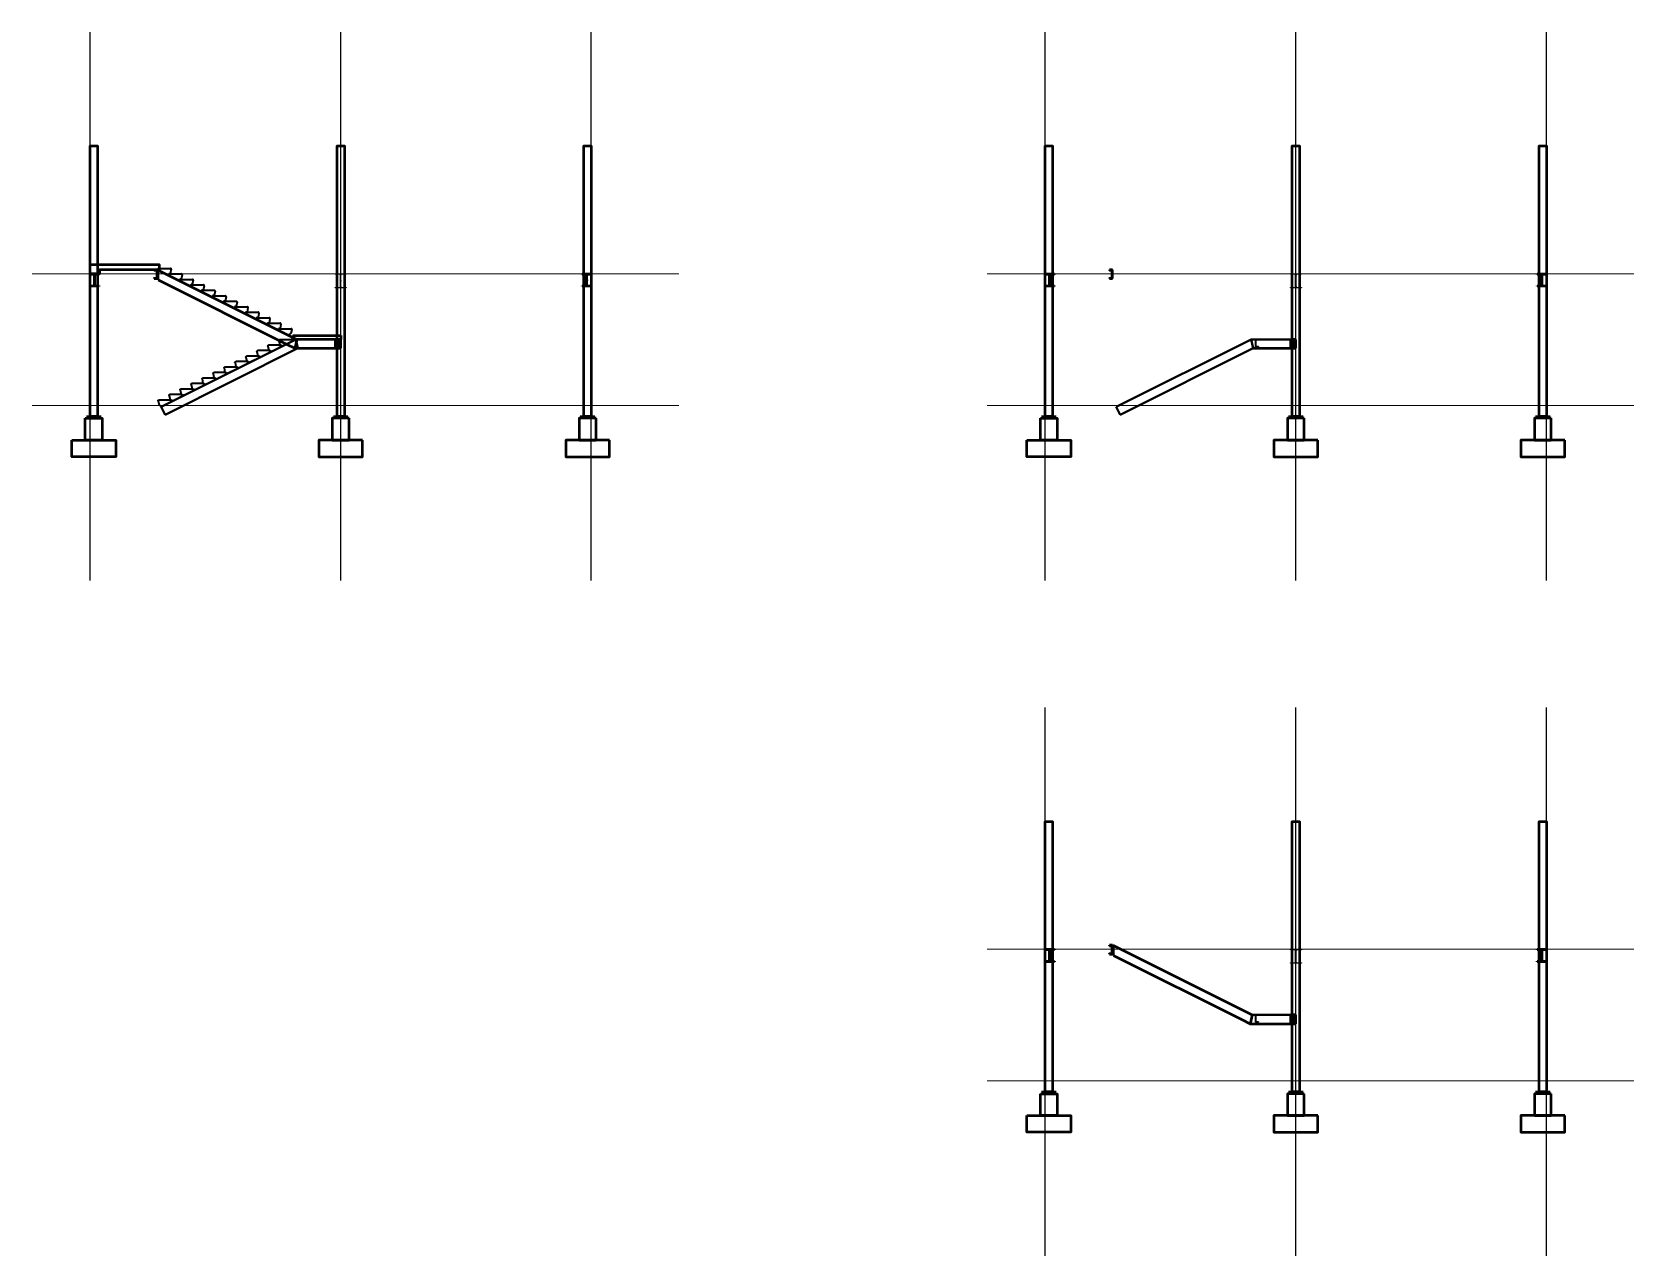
# Model space of a CAD drawing. Header units: millimetres. Extents: x 1117013 to 3394463, y -717780 to -102922.
# Drawn here: x 1215096 to 1258881, y -717780 to -684307 of the extents above; entities that cross this region are included whole.
import ezdxf

# ---------------------------------------------------------------- set-up
doc = ezdxf.new("R2010")
doc.units = ezdxf.units.MM
doc.linetypes.add('невидимая', pattern=[3.65, 2.5, -1.15])
doc.linetypes.add('осевая', pattern=[18.05, 14.6, -1.15, 1.15, -1.15])
for name, color, linetype, lineweight in [('0003-Основная тонкая 0.13', 9, 'Continuous', 13), ('0004-Осевая', 4, 'осевая', 25), ('0006-Невидимый контур', 8, 'невидимая', 13), ('01-Основная толстая', 7, 'Continuous', 50), ('Лестницы', 7, 'Continuous', 18), ('СО_10_лестница', 150, 'Continuous', 50), ('СО_10_фундаменты', 7, 'Continuous', 50), ('СО_20_балки', 7, 'Continuous', 50)]:
    doc.layers.add(name, color=color, linetype=linetype, lineweight=lineweight)

# ---------------------------------------------------------------- blocks, each defined once
blk = doc.blocks.new('APF135500')
for p, q in [((-125, 326), (-125, 340)), ((-125, 340), (125, 340)), ((-26, 326), (-125, 326)), ((-125, 0), (-125, 14)), ((-125, 14), (-26, 14)), ((125, 0), (-125, 0)), ((-6, 34), (-6, 306)), ((6, 34), (6, 306)), ((125, 326), (26, 326)), ((26, 14), (125, 14)), ((125, 340), (125, 326)), ((125, 14), (125, 0))]:
    blk.add_line(p, q)
for centre, start, end in [((-26, 306), 0, 90), ((-26, 34), 270, 0), ((26, 306), 90, 180), ((26, 34), 180, 270)]:
    blk.add_arc(centre, 20, start, end)
blk.add_point((0, 170))
blk = doc.blocks.new('APF136500')
for p, q in [((-149.5, 370.5), (-149.5, 383)), ((-149.5, 383), (149.5, 383)), ((-28, 370.5), (-149.5, 370.5)), ((-149.5, 0), (-149.5, 12.5)), ((-149.5, 12.5), (-28, 12.5)), ((149.5, 0), (-149.5, 0)), ((-6, 34.5), (-6, 348.5)), ((6, 34.5), (6, 348.5)), ((149.5, 370.5), (28, 370.5)), ((28, 12.5), (149.5, 12.5)), ((149.5, 383), (149.5, 370.5)), ((149.5, 12.5), (149.5, 0))]:
    blk.add_line(p, q)
for centre, start, end in [((-28, 348.5), 0, 90), ((-28, 34.5), 270, 0), ((28, 348.5), 90, 180), ((28, 34.5), 180, 270)]:
    blk.add_arc(centre, 22, start, end)
blk.add_point((0, 191.5))
blk = doc.blocks.new('CF415500')
at = {"lineweight": 50}
for p, q in [((0, 0), (0, 240)), ((0, 240), (90, 240)), ((90, 0), (0, 0)), ((12, 22.5), (12, 217.5)), ((86, 228), (22.5, 228)), ((86, 12), (22.5, 12)), ((90, 240), (90, 232)), ((90, 8), (90, 0))]:
    blk.add_line(p, q, dxfattribs=at)
for centre, radius, start, end in [((22.5, 217.5), 10.5, 90, 180), ((22.5, 22.5), 10.5, 180, 270), ((86, 232), 4, 270, 0), ((86, 8), 4, 0, 90)]:
    blk.add_arc(centre, radius, start, end, dxfattribs=at)
blk = doc.blocks.new('A$C193924F6')
at = {"layer": 'СО_10_лестница', "lineweight": 35}
for p, q in [((-240, 364), (-258, 327)), ((-258, 327), (36, 180)), ((-234, 367), (92, 367)), ((55, 219), (36, 180)), ((92, 222), (61, 222)), ((92, 367), (98, 367)), ((117, 343), (92, 222))]:
    blk.add_line(p, q, dxfattribs=at)
for centre, radius, start, end in [((-234, 361), 6, 90, 153.4349), ((61, 216), 6, 90, 153.4349), ((98, 347), 20, 348.3106, 90)]:
    blk.add_arc(centre, radius, start, end, dxfattribs=at)
blk = doc.blocks.new('CF411500')
for p, q in [((0, 0), (0, 200)), ((0, 200), (76, 200)), ((76, 0), (0, 0)), ((12, 21.5), (12, 178.5)), ((72, 188), (21.5, 188)), ((72, 12), (21.5, 12)), ((76, 200), (76, 192)), ((76, 8), (76, 0))]:
    blk.add_line(p, q)
for centre, radius, start, end in [((21.5, 178.5), 9.5, 90, 180), ((21.5, 21.5), 9.5, 180, 270), ((72, 192), 4, 270, 0), ((72, 8), 4, 0, 90)]:
    blk.add_arc(centre, radius, start, end)

msp = doc.modelspace()

# ---------------------------------------------------------------- linework, layer by layer
at = {"color": 7, "lineweight": 50}
for points in [[(1218543.6154, -691088.2983), (1218543.6154, -690819.9701), (1222334.895, -692715.6099)], [(1218543.6154, -691088.2983), (1222053.3149, -692843.148)], [(1222053.3149, -692843.148), (1222278.2386, -692955.6099), (1222365.0475, -692955.6099)], [(1222334.895, -692715.6099), (1222278.2386, -692955.6099)], [(1222365.0475, -692955.6099), (1223421.6431, -692955.6099)], [(1222365.0475, -692955.6099), (1223421.6431, -692955.6099)], [(1248473.0789, -692955.6099), (1249529.6745, -692955.6099)], [(1244651.6468, -709559.8448), (1244651.6468, -709291.5167), (1248442.9264, -711187.1564)], [(1244651.6468, -709559.8448), (1248161.3464, -711314.6946)], [(1248161.3464, -711314.6946), (1248386.2701, -711427.1564), (1248473.0789, -711427.1564)], [(1248442.9264, -711187.1564), (1248386.2701, -711427.1564)], [(1248473.0789, -711427.1564), (1249529.6745, -711427.1564)]]:
    msp.add_lwpolyline(points, dxfattribs=at)
at = {"layer": '0003-Основная тонкая 0.13'}
for points in [[(1215095.7266, -690920.6099), (1232772.7966, -690920.6099)], [(1241203.7581, -690920.6099), (1258880.828, -690920.6099)], [(1215095.7266, -694520.6099), (1232772.7966, -694520.6099)], [(1241203.7581, -694520.6099), (1258880.828, -694520.6099)], [(1241203.7581, -709392.1564), (1258880.828, -709392.1564)], [(1241203.7581, -712992.1564), (1258880.828, -712992.1564)]]:
    msp.add_lwpolyline(points, dxfattribs=at)
at = {"layer": '0004-Осевая'}
for points in [[(1216681.6431, -699308.1044), (1216681.6431, -684306.6752)], [(1223531.6431, -699308.1044), (1223531.6431, -684306.6752)], [(1230381.6431, -699308.1044), (1230381.6431, -684306.6752)], [(1242789.6745, -699308.1044), (1242789.6745, -684306.6752)], [(1249639.6745, -699308.1044), (1249639.6745, -684306.6752)], [(1256489.6745, -699308.1044), (1256489.6745, -684306.6752)], [(1242789.6745, -717779.651), (1242789.6745, -702778.2217)], [(1249639.6745, -717779.651), (1249639.6745, -702778.2217)], [(1256489.6745, -717779.651), (1256489.6745, -702778.2217)]]:
    msp.add_lwpolyline(points, dxfattribs=at)
at = {"layer": '0006-Невидимый контур', "lineweight": 40}
for points in [[(1223421.6431, -692749.3308), (1223421.6431, -692919.3308)], [(1223445.6431, -692749.3308), (1223445.6431, -692919.3308)], [(1249529.6745, -692749.3308), (1249529.6745, -692919.3308)], [(1249553.6745, -692749.3308), (1249553.6745, -692919.3308)], [(1249529.6745, -711220.8774), (1249529.6745, -711390.8774)], [(1249553.6745, -711220.8774), (1249553.6745, -711390.8774)]]:
    msp.add_lwpolyline(points, dxfattribs=at)
at = {"layer": '01-Основная толстая'}
for points in [[(1216681.6431, -694820.6099), (1216681.6431, -687421.6277), (1216881.6431, -687421.6277), (1216881.6431, -694820.6099), (1216681.6431, -694820.6099)], [(1223431.6431, -694820.6099), (1223431.6431, -687421.6277), (1223631.6431, -687421.6277), (1223631.6431, -694820.6099), (1223431.6431, -694820.6099)], [(1230181.6431, -694820.6099), (1230181.6431, -687421.6277), (1230381.6431, -687421.6277), (1230381.6431, -694820.6099), (1230181.6431, -694820.6099)], [(1242789.6745, -694820.6099), (1242789.6745, -687421.6277), (1242989.6745, -687421.6277), (1242989.6745, -694820.6099), (1242789.6745, -694820.6099)], [(1249539.6745, -694820.6099), (1249539.6745, -687421.6277), (1249739.6745, -687421.6277), (1249739.6745, -694820.6099), (1249539.6745, -694820.6099)], [(1256289.6745, -694820.6099), (1256289.6745, -687421.6277), (1256489.6745, -687421.6277), (1256489.6745, -694820.6099), (1256289.6745, -694820.6099)], [(1216581.6431, -694820.6099), (1216981.6431, -694820.6099)], [(1223331.6431, -694820.6099), (1223731.6431, -694820.6099)], [(1230081.6431, -694820.6099), (1230481.6431, -694820.6099)], [(1242689.6745, -694820.6099), (1243089.6745, -694820.6099)], [(1249439.6745, -694820.6099), (1249839.6745, -694820.6099)], [(1256189.6745, -694820.6099), (1256589.6745, -694820.6099)], [(1242789.6745, -713292.1564), (1242789.6745, -705893.1743), (1242989.6745, -705893.1743), (1242989.6745, -713292.1564), (1242789.6745, -713292.1564)], [(1249539.6745, -713292.1564), (1249539.6745, -705893.1743), (1249739.6745, -705893.1743), (1249739.6745, -713292.1564), (1249539.6745, -713292.1564)], [(1256289.6745, -713292.1564), (1256289.6745, -705893.1743), (1256489.6745, -705893.1743), (1256489.6745, -713292.1564), (1256289.6745, -713292.1564)], [(1242689.6745, -713292.1564), (1243089.6745, -713292.1564)], [(1249439.6745, -713292.1564), (1249839.6745, -713292.1564)], [(1256189.6745, -713292.1564), (1256589.6745, -713292.1564)]]:
    msp.add_lwpolyline(points, dxfattribs=at)
at = {"layer": 'Лестницы', "lineweight": 40}
for points in [[(1223492.6492, -692749.3308), (1223385.4906, -692749.3308), (1223385.4906, -692919.3308), (1223492.6492, -692919.3308), (1223492.6492, -692749.3308)], [(1223421.6431, -692715.6099), (1223421.6431, -692749.3308)], [(1223445.6431, -692727.6099), (1223445.6431, -692749.3308)], [(1249600.6806, -692749.3308), (1249493.522, -692749.3308), (1249493.522, -692919.3308), (1249600.6806, -692919.3308), (1249600.6806, -692749.3308)], [(1249529.6745, -692715.6099), (1249529.6745, -692749.3308)], [(1249553.6745, -692727.6099), (1249553.6745, -692749.3308)], [(1249600.6806, -711220.8774), (1249493.522, -711220.8774), (1249493.522, -711390.8774), (1249600.6806, -711390.8774), (1249600.6806, -711220.8774)], [(1249529.6745, -711187.1564), (1249529.6745, -711220.8774)], [(1249553.6745, -711199.1564), (1249553.6745, -711220.8774)]]:
    msp.add_lwpolyline(points, dxfattribs=at)
at = {"layer": 'СО_10_лестница', "ltscale": 100}
for p, q in [((1222224.3912, -692757.6099), (1222224.3912, -692610.6099)), ((1222224.3912, -692610.6099), (1223531.6431, -692610.6099)), ((1223531.6431, -692610.6099), (1223531.6431, -692715.6099))]:
    msp.add_line(p, q, dxfattribs=at)
at = {"layer": 'СО_10_лестница'}
msp.add_lwpolyline([(1216686.6431, -690920.6099), (1216686.6431, -690660.6099), (1218571.6431, -690660.6099), (1218571.6431, -690810.4701), (1216936.6431, -690810.4701), (1216936.6431, -690920.6099)], close=True, dxfattribs=at)
msp.add_lwpolyline([(1223531.6431, -692715.6099), (1222224.3912, -692715.6099)], dxfattribs=at)
at = {"layer": 'СО_10_фундаменты'}
for points in [[(1216551.6431, -694870.6099), (1217011.6431, -694870.6099), (1217011.6431, -695470.6099), (1216551.6431, -695470.6099)], [(1223761.6431, -694870.6099), (1223301.6431, -694870.6099), (1223301.6431, -695470.6099), (1223761.6431, -695470.6099)], [(1230511.6431, -694870.6099), (1230051.6431, -694870.6099), (1230051.6431, -695470.6099), (1230511.6431, -695470.6099)], [(1242659.6745, -694870.6099), (1243119.6745, -694870.6099), (1243119.6745, -695470.6099), (1242659.6745, -695470.6099)], [(1249869.6745, -694870.6099), (1249409.6745, -694870.6099), (1249409.6745, -695470.6099), (1249869.6745, -695470.6099)], [(1256619.6745, -694870.6099), (1256159.6745, -694870.6099), (1256159.6745, -695470.6099), (1256619.6745, -695470.6099)], [(1242659.6745, -713342.1564), (1243119.6745, -713342.1564), (1243119.6745, -713942.1564), (1242659.6745, -713942.1564)], [(1249869.6745, -713342.1564), (1249409.6745, -713342.1564), (1249409.6745, -713942.1564), (1249869.6745, -713942.1564)], [(1256619.6745, -713342.1564), (1256159.6745, -713342.1564), (1256159.6745, -713942.1564), (1256619.6745, -713942.1564)]]:
    msp.add_lwpolyline(points, close=True, dxfattribs=at)
for points in [[(1216181.6431, -695470.6099), (1217381.6431, -695470.6099), (1217381.6431, -695920.6099), (1216181.6431, -695920.6099), (1216181.6431, -695470.6099)], [(1224131.6431, -695470.6099), (1222931.6431, -695470.6099), (1222931.6431, -695920.6099), (1224131.6431, -695920.6099), (1224131.6431, -695470.6099)], [(1230881.6431, -695470.6099), (1229681.6431, -695470.6099), (1229681.6431, -695920.6099), (1230881.6431, -695920.6099), (1230881.6431, -695470.6099)], [(1242289.6745, -695470.6099), (1243489.6745, -695470.6099), (1243489.6745, -695920.6099), (1242289.6745, -695920.6099), (1242289.6745, -695470.6099)], [(1250239.6745, -695470.6099), (1249039.6745, -695470.6099), (1249039.6745, -695920.6099), (1250239.6745, -695920.6099), (1250239.6745, -695470.6099)], [(1256989.6745, -695470.6099), (1255789.6745, -695470.6099), (1255789.6745, -695920.6099), (1256989.6745, -695920.6099), (1256989.6745, -695470.6099)], [(1242289.6745, -713942.1564), (1243489.6745, -713942.1564), (1243489.6745, -714392.1564), (1242289.6745, -714392.1564), (1242289.6745, -713942.1564)], [(1250239.6745, -713942.1564), (1249039.6745, -713942.1564), (1249039.6745, -714392.1564), (1250239.6745, -714392.1564), (1250239.6745, -713942.1564)], [(1256989.6745, -713942.1564), (1255789.6745, -713942.1564), (1255789.6745, -714392.1564), (1256989.6745, -714392.1564), (1256989.6745, -713942.1564)]]:
    msp.add_lwpolyline(points, dxfattribs=at)
at = {"layer": 'СО_20_балки', "lineweight": 40, "ltscale": 100}
for p, q in [((1222308.3912, -692715.6099), (1218624.3912, -694557.6099)), ((1222365.0475, -692955.6099), (1218731.7224, -694772.2724)), ((1222308.3912, -692715.6099), (1223421.6431, -692715.6099)), ((1222334.895, -692715.6099), (1223421.6431, -692715.6099)), ((1248416.4226, -692715.6099), (1244732.4226, -694557.6099)), ((1248473.0789, -692955.6099), (1244839.7539, -694772.2724)), ((1248416.4226, -692715.6099), (1249529.6745, -692715.6099)), ((1248442.9264, -711187.1564), (1249529.6745, -711187.1564))]:
    msp.add_line(p, q, dxfattribs=at)
for points in [[(1222308.3912, -692715.6099), (1222365.0475, -692955.6099)], [(1248416.4226, -692715.6099), (1248473.0789, -692955.6099)]]:
    msp.add_lwpolyline(points, dxfattribs=at)
at = {"layer": 'СО_20_балки', "lineweight": 40}
for points in [[(1218624.3912, -694557.6099), (1218731.7224, -694772.2724)], [(1244732.4226, -694557.6099), (1244839.7539, -694772.2724)]]:
    msp.add_lwpolyline(points, dxfattribs=at)

# ---------------------------------------------------------------- block references
at = {"lineweight": 50, "xscale": -1}
for p in [(1218523.6154, -691050.4701), (1244631.6468, -691050.4701), (1223531.6431, -692955.6099), (1249639.6745, -692955.6099), (1244631.6468, -709522.0167), (1249639.6745, -711427.1564)]:
    msp.add_blockref('CF415500', p, dxfattribs=at)
at = {"color": 7, "lineweight": 50}
for name, p in [('APF136500', (1223531.6431, -691303.6099)), ('APF136500', (1249639.6745, -691303.6099)), ('CF411500', (1248539.6745, -692915.6099)), ('APF136500', (1249639.6745, -709775.1564)), ('CF411500', (1248539.6745, -711387.1564))]:
    msp.add_blockref(name, p, dxfattribs=at)
at = {"layer": '01-Основная толстая'}
for p in [(1216806.6431, -691260.6099), (1230256.6431, -691260.6099), (1242914.6745, -691260.6099), (1256364.6745, -691260.6099), (1242914.6745, -709732.1564), (1256364.6745, -709732.1564)]:
    msp.add_blockref('APF135500', p, dxfattribs=at)
at = {"layer": 'СО_10_лестница'}
for p in [(1218782.4699, -691137.6613), (1219082.4699, -691287.6613), (1219382.4699, -691437.6613), (1219682.4699, -691587.6613), (1219982.4699, -691737.6613), (1220282.4699, -691887.6613), (1220582.4699, -692037.6613), (1220881.309, -692187.0808), (1221181.309, -692337.0808), (1221481.309, -692487.0808), (1221781.309, -692637.0808), (1222081.309, -692787.0808)]:
    msp.add_blockref('A$C193924F6', p, dxfattribs=at)
at = {"layer": 'СО_10_лестница', "xscale": -1}
for p in [(1221360.5366, -693387.801), (1221660.5366, -693237.801), (1221960.5366, -693087.801), (1220460.5366, -693837.801), (1220760.5366, -693687.801), (1221060.5366, -693537.801), (1219560.5366, -694287.801), (1219860.5366, -694137.801), (1220160.5366, -693987.801), (1218660.5366, -694737.801), (1218960.5366, -694587.801), (1219260.5366, -694437.801)]:
    msp.add_blockref('A$C193924F6', p, dxfattribs=at)

doc.saveas('drawing.dxf')
